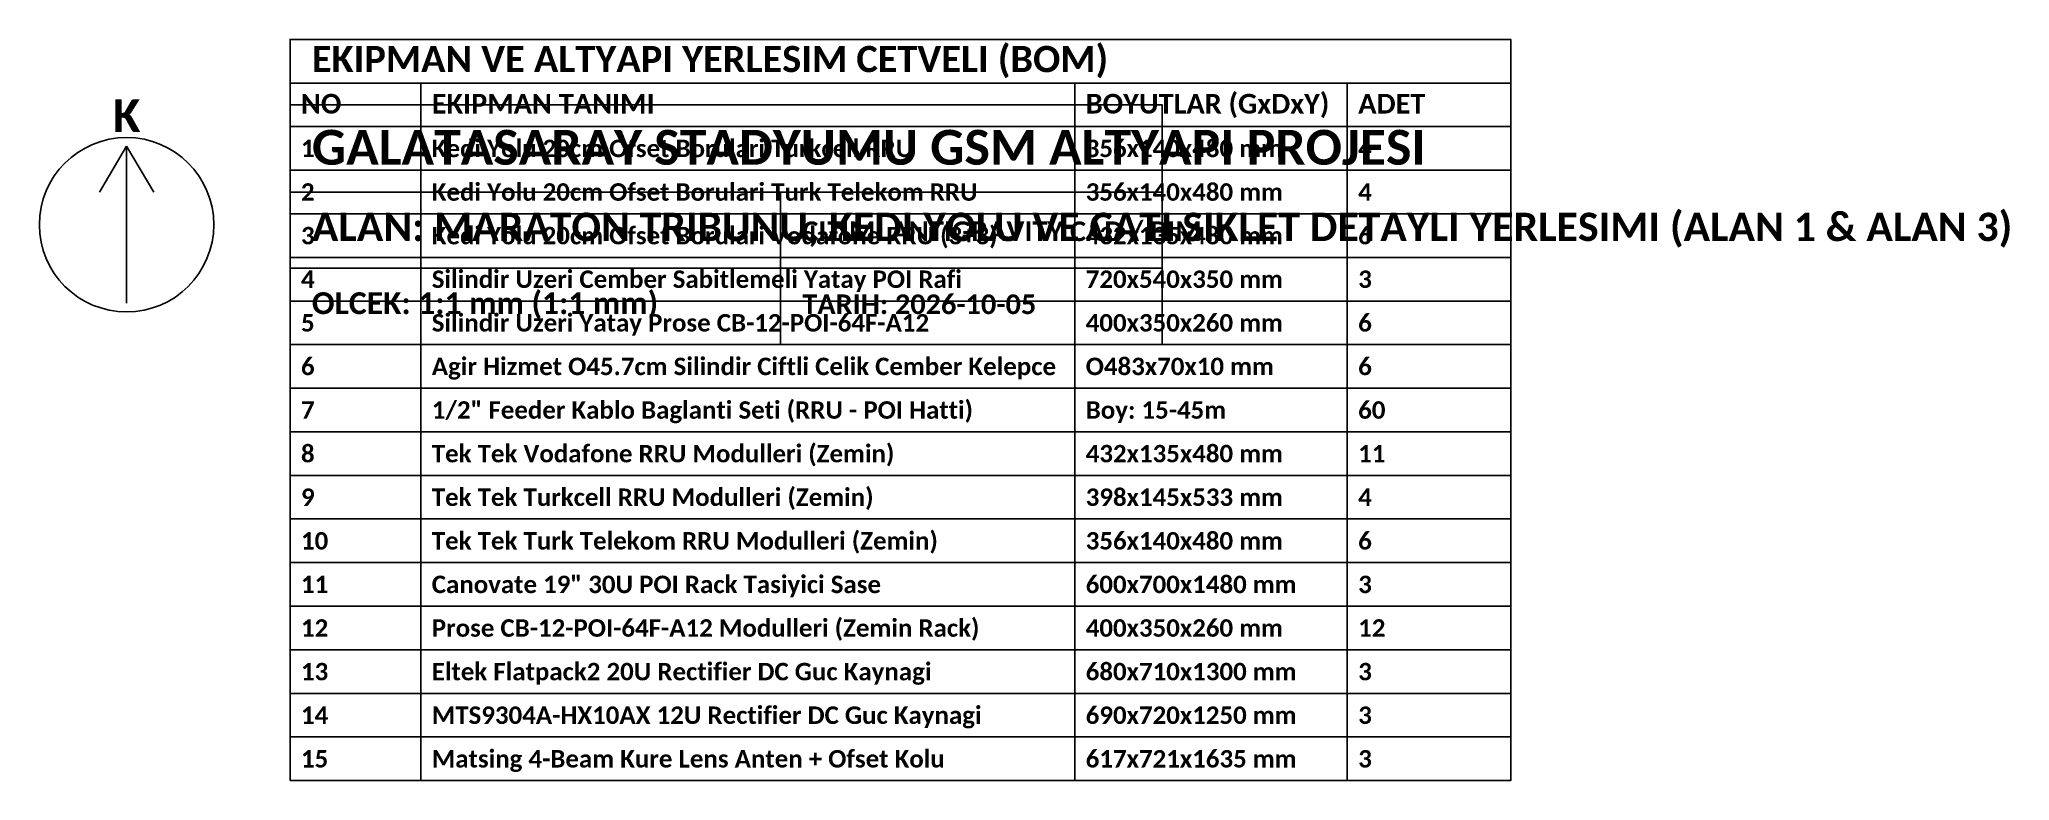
# Model space of a CAD drawing. Header units: millimetres. Extents: x -17300 to 15028, y -21450 to 26300.
# Drawn here: x -17300 to 777, y 19500 to 26300 of the extents above; entities that cross this region are included whole.
import ezdxf
from ezdxf.enums import TextEntityAlignment as Align

# ---------------------------------------------------------------- set-up
doc = ezdxf.new("R2010")
doc.units = ezdxf.units.MM
doc.layers.add('METIN_BILGI', color=7, linetype='CONTINUOUS')
doc.styles.get("Standard").update_dxf_attribs({"font": 'calibrib.ttf'})

msp = doc.modelspace()

# ---------------------------------------------------------------- texts
at = {"layer": 'METIN_BILGI'}
for s, height, p in [('EKIPMAN VE ALTYAPI YERLESIM CETVELI (BOM)', 240, (-14800, 26000)), ('NO', 180, (-14900, 25620)), ('EKIPMAN TANIMI', 180, (-13700, 25620)), ('BOYUTLAR (GxDxY)', 180, (-7700, 25620)), ('ADET', 180, (-5200, 25620)), ('1', 160, (-14900, 25220)), ('GALATASARAY STADYUMU GSM ALTYAPI PROJESI', 320, (-14800, 25150)), ('Kedi Yolu 20cm Ofset Borulari Turkcell RRU', 160, (-13700, 25220)), ('356x140x480 mm', 160, (-7700, 25220)), ('4', 160, (-5200, 25220)), ('2', 160, (-14900, 24820)), ('Kedi Yolu 20cm Ofset Borulari Turk Telekom RRU', 160, (-13700, 24820)), ('356x140x480 mm', 160, (-7700, 24820)), ('4', 160, (-5200, 24820)), ('ALAN: MARATON TRIBUNU, KEDI YOLU VE CATI SIKLET DETAYLI YERLESIMI (ALAN 1 & ALAN 3)', 260, (-14800, 24450)), ('Kedi Yolu 20cm Ofset Borulari Vodafone RRU (3+3)', 160, (-13700, 24420)), ('CIZIM: ANTIGRAVITY CAD / BIM', 180, (-10300, 24450)), ('432x135x480 mm', 160, (-7700, 24420)), ('6', 160, (-5200, 24420)), ('3', 160, (-14900, 24420)), ('4', 160, (-14900, 24020)), ('Silindir Uzeri Cember Sabitlemeli Yatay POI Rafi', 160, (-13700, 24020)), ('720x540x350 mm', 160, (-7700, 24020)), ('3', 160, (-5200, 24020)), ('OLCEK: 1:1 mm (1:1 mm)', 200, (-14800, 23780)), ('TARIH: 2026-10-05', 180, (-10300, 23780)), ('5', 160, (-14900, 23620)), ('Silindir Uzeri Yatay Prose CB-12-POI-64F-A12', 160, (-13700, 23620)), ('400x350x260 mm', 160, (-7700, 23620)), ('6', 160, (-5200, 23620)), ('6', 160, (-14900, 23220)), ('Agir Hizmet O45.7cm Silindir Ciftli Celik Cember Kelepce', 160, (-13700, 23220)), ('O483x70x10 mm', 160, (-7700, 23220)), ('6', 160, (-5200, 23220)), ('7', 160, (-14900, 22820)), ('1/2" Feeder Kablo Baglanti Seti (RRU - POI Hatti)', 160, (-13700, 22820)), ('Boy: 15-45m', 160, (-7700, 22820)), ('60', 160, (-5200, 22820)), ('Tek Tek Vodafone RRU Modulleri (Zemin)', 160, (-13700, 22420)), ('8', 160, (-14900, 22420)), ('432x135x480 mm', 160, (-7700, 22420)), ('11', 160, (-5200, 22420)), ('9', 160, (-14900, 22020)), ('Tek Tek Turkcell RRU Modulleri (Zemin)', 160, (-13700, 22020)), ('398x145x533 mm', 160, (-7700, 22020)), ('4', 160, (-5200, 22020)), ('10', 160, (-14900, 21620)), ('Tek Tek Turk Telekom RRU Modulleri (Zemin)', 160, (-13700, 21620)), ('356x140x480 mm', 160, (-7700, 21620)), ('6', 160, (-5200, 21620)), ('11', 160, (-14900, 21220)), ('Canovate 19" 30U POI Rack Tasiyici Sase', 160, (-13700, 21220)), ('600x700x1480 mm', 160, (-7700, 21220)), ('3', 160, (-5200, 21220)), ('12', 160, (-14900, 20820)), ('Prose CB-12-POI-64F-A12 Modulleri (Zemin Rack)', 160, (-13700, 20820)), ('400x350x260 mm', 160, (-7700, 20820)), ('12', 160, (-5200, 20820)), ('13', 160, (-14900, 20420)), ('Eltek Flatpack2 20U Rectifier DC Guc Kaynagi', 160, (-13700, 20420)), ('680x710x1300 mm', 160, (-7700, 20420)), ('3', 160, (-5200, 20420)), ('14', 160, (-14900, 20020)), ('MTS9304A-HX10AX 12U Rectifier DC Guc Kaynagi', 160, (-13700, 20020)), ('690x720x1250 mm', 160, (-7700, 20020)), ('3', 160, (-5200, 20020)), ('15', 160, (-14900, 19620)), ('Matsing 4-Beam Kure Lens Anten + Ofset Kolu', 160, (-13700, 19620)), ('617x721x1635 mm', 160, (-7700, 19620)), ('3', 160, (-5200, 19620))]:
    msp.add_text(s, height=height, dxfattribs=at).set_placement(p)
msp.add_text('K', height=300, dxfattribs=at).set_placement((-16500, 25600), align=Align.MIDDLE_CENTER)

# ---------------------------------------------------------------- linework, layer by layer
at = {"layer": 'METIN_BILGI'}
for p, q in [((-15000, 25900), (-3800, 25900)), ((-13800, 19500), (-13800, 25900)), ((-7800, 19500), (-7800, 25900)), ((-5300, 19500), (-5300, 25900)), ((-15000, 25500), (-3800, 25500)), ((-16500, 25320), (-16750, 24900)), ((-16500, 23880), (-16500, 25320)), ((-16500, 25320), (-16250, 24900)), ((-15000, 25100), (-3800, 25100)), ((-15000, 24900), (-7000, 24900)), ((-10500, 23500), (-10500, 24900)), ((-15000, 24700), (-3800, 24700)), ((-15000, 24300), (-3800, 24300)), ((-15000, 24200), (-7000, 24200)), ((-15000, 23900), (-3800, 23900)), ((-15000, 23500), (-3800, 23500)), ((-15000, 23100), (-3800, 23100)), ((-15000, 22700), (-3800, 22700)), ((-15000, 22300), (-3800, 22300)), ((-15000, 21900), (-3800, 21900)), ((-15000, 21500), (-3800, 21500)), ((-15000, 21100), (-3800, 21100)), ((-15000, 20700), (-3800, 20700)), ((-15000, 20300), (-3800, 20300)), ((-15000, 19900), (-3800, 19900)), ((-15000, 19500), (-3800, 19500))]:
    msp.add_line(p, q, dxfattribs=at)
for points in [[(-15000, 19500), (-15000, 26300), (-3800, 26300), (-3800, 19500)], [(-15000, 23500), (-15000, 25700), (-7000, 25700), (-7000, 23500)]]:
    msp.add_lwpolyline(points, close=True, dxfattribs=at)
msp.add_circle((-16500, 24600), 800, dxfattribs=at)

msp.set_redraw_order([(e.dxf.handle, doc.entitydb.next_handle()) for e in msp.query("TEXT MTEXT ATTDEF DIMENSION ARC_DIMENSION")])  # texts and dimensions are drawn at this point

doc.saveas('drawing.dxf')
